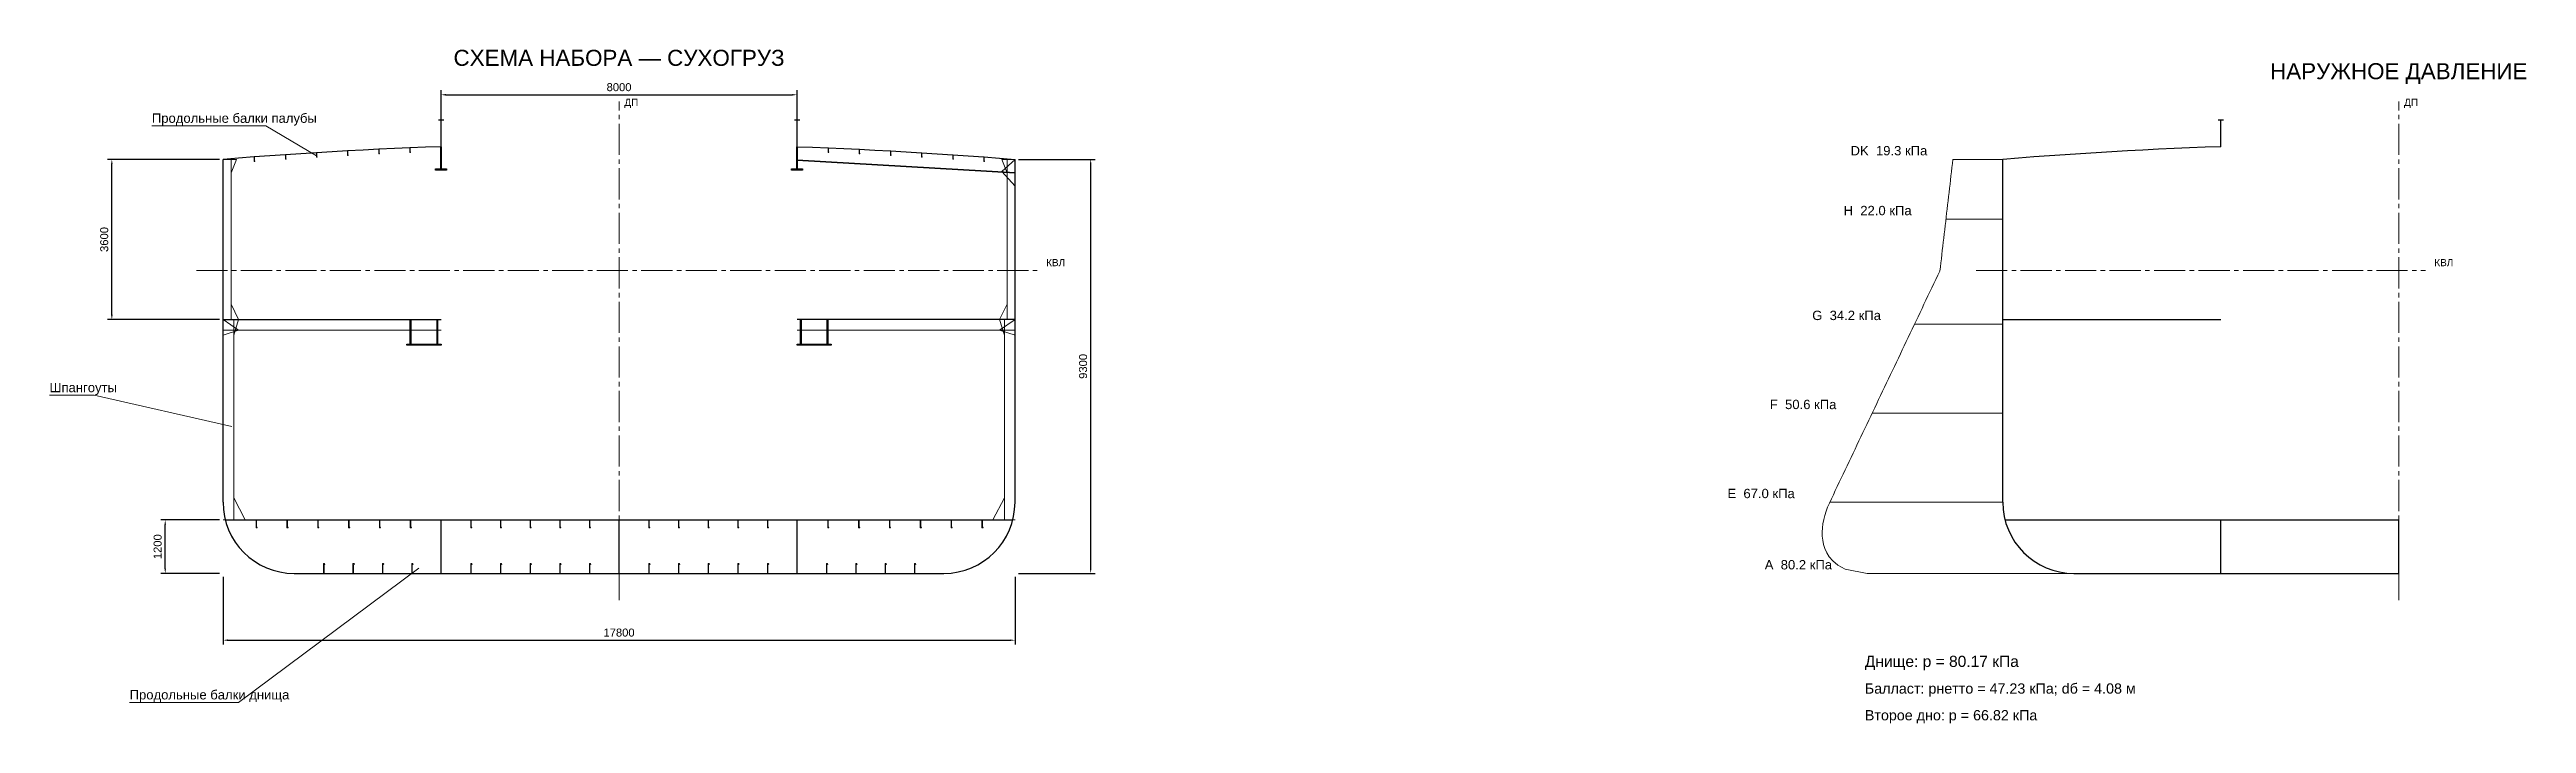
# Model space of a CAD drawing. Header units: millimetres. Extents: x -800 to 110364, y 12297 to 117015.
# Drawn here: x -800 to 54870, y 40631 to 55765 of the extents above; entities that cross this region are included whole.
import ezdxf
from ezdxf.enums import TextEntityAlignment as Align

# ---------------------------------------------------------------- set-up
doc = ezdxf.new("R2010")
doc.units = ezdxf.units.MM
doc.linetypes.add('AXIS', pattern=[1000, 700, -100, 100, -100])
for name, color, linetype, lineweight in [('06_SCHEME_AXIS', 30, 'AXIS', 13), ('06_SCHEME_DIM', 2, 'Continuous', 13), ('06_SCHEME_HULL', 4, 'Continuous', 30), ('06_SCHEME_SEAM', 7, 'Continuous', 13), ('06_SCHEME_STRONG', 5, 'Continuous', 30), ('06_SCHEME_STRUCT', 7, 'Continuous', 20), ('06_SCHEME_TEXT', 7, 'Continuous', 13), ('07_PRESSURE_AXIS', 30, 'AXIS', 13), ('07_PRESSURE_HULL', 4, 'Continuous', 30), ('07_PRESSURE_PRESSURE', 3, 'Continuous', 18), ('07_PRESSURE_STRONG', 5, 'Continuous', 30), ('07_PRESSURE_TEXT', 7, 'Continuous', 13)]:
    doc.layers.add(name, color=color, linetype=linetype, lineweight=lineweight)
doc.styles.add('RU', font='arial.ttf')
doc.dimstyles.get("Standard").update_dxf_attribs({"dimtxt": 2.5, "dimasz": 2.5, "dimexe": 1.25, "dimexo": 0.625, "dimtad": 1, "dimtxsty": 'Standard', "dimcen": 2.5, "dimazin": 3, "dimtfac": 1, "dimtmove": 0, "dimatfit": 3, "dimarcsym": 0})

msp = doc.modelspace()

# ---------------------------------------------------------------- texts
at = {"layer": '06_SCHEME_TEXT', "style": 'RU'}
msp.add_text('СХЕМА НАБОРА — СУХОГРУЗ', height=360, dxfattribs=at).set_placement((12000, 55400), align=Align.CENTER)
for s, height, p in [('ДП', 160, (12120, 54500)), ('Продольные балки палубы', 210, (1500, 54120)), ('КВЛ', 160, (21600, 50900)), ('Шпангоуты', 210, (-800, 48070)), ('Продольные балки днища', 210, (1000, 41170))]:
    msp.add_text(s, height=height, dxfattribs=at).set_placement(p)
at = {"layer": '07_PRESSURE_TEXT', "style": 'RU'}
msp.add_text('НАРУЖНОЕ ДАВЛЕНИЕ', height=360, dxfattribs=at).set_placement((52000, 55100), align=Align.CENTER)
for s, height, p in [('ДП', 160, (52120, 54500)), ('DK  19.3 кПа', 210, (39679.17, 53390)), ('H  22.0 кПа', 210, (39522.95, 52045)), ('КВЛ', 160, (52800, 50900)), ('G  34.2 кПа', 210, (38817.32, 49690)), ('F  50.6 кПа', 210, (37864.85, 47690)), ('E  67.0 кПа', 210, (36912.38, 45690)), ('A  80.2 кПа', 210, (37750.4, 44090)), ('Днище: p = 80.17 кПа', 250, (40000, 41900)), ('Балласт: pнетто = 47.23 кПа; dб = 4.08 м', 230, (40000, 41300)), ('Второе дно: p = 66.82 кПа', 230, (40000, 40700))]:
    msp.add_text(s, height=height, dxfattribs=at).set_placement(p)

# ---------------------------------------------------------------- dimensions: what is measured, and where the dimension line sits
at = {"layer": '06_SCHEME_DIM'}
for base, p1, p2 in [((8000, 54750), (8000, 53584.09), (16000, 53584.09)), ((3100, 42500), (3100, 44000), (20900, 44000))]:
    msp.add_linear_dim(base=base, p1=p1, p2=p2, dimstyle='Standard', override={"dimtxt": 180, "dimasz": 108, "dimexe": 100, "dimexo": 80, "dimgap": 80, "dimtad": 1, "dimdec": 1, "dimzin": 8, "dimtxsty": 'RU', "dimclrd": 2, "dimclre": 2, "dimclrt": 7}, dxfattribs=at).render()
for base, p1, p2 in [((600, 49700), (3100, 49700), (3100, 53300)), ((22600, 44000), (20900, 44000), (20900, 53300)), ((1800, 44000), (3100, 44000), (3100, 45200))]:
    msp.add_linear_dim(base=base, p1=p1, p2=p2, angle=90, dimstyle='Standard', override={"dimtxt": 180, "dimasz": 108, "dimexe": 100, "dimexo": 80, "dimgap": 80, "dimtad": 1, "dimdec": 1, "dimzin": 8, "dimtxsty": 'RU', "dimclrd": 2, "dimclre": 2, "dimclrt": 7}, dxfattribs=at).render()

# ---------------------------------------------------------------- linework, layer by layer
at = {"layer": '06_SCHEME_AXIS'}
for p, q in [((12000, 43400), (12000, 54600)), ((2500, 50800), (21500, 50800))]:
    msp.add_line(p, q, dxfattribs=at)
at = {"layer": '06_SCHEME_HULL'}
for p, q in [((7940, 54184.09), (8060, 54184.09)), ((8000, 53584.09), (8000, 54184.09)), ((15940, 54184.09), (16060, 54184.09)), ((16000, 53584.09), (16000, 54184.09)), ((3100, 45600), (3100, 53300)), ((20900, 45600), (20900, 53300)), ((3100, 49700), (8000, 49700)), ((20900, 49700), (16000, 49700)), ((3150.81, 45200), (20849.19, 45200)), ((4700, 44000), (19300, 44000))]:
    msp.add_line(p, q, dxfattribs=at)
for points in [[(8000, 53584.09), (7650, 53570.96), (7300, 53556.72), (6950, 53541.38), (6600, 53524.94), (6250, 53507.4), (5900, 53488.76), (5550, 53469.02), (5200, 53448.18), (4850, 53426.24), (4500, 53403.19), (4150, 53379.04), (3800, 53353.8), (3450, 53327.45), (3100, 53300)], [(16000, 53584.09), (16350, 53570.96), (16700, 53556.72), (17050, 53541.38), (17400, 53524.94), (17750, 53507.4), (18100, 53488.76), (18450, 53469.02), (18800, 53448.18), (19150, 53426.24), (19500, 53403.19), (19850, 53379.04), (20200, 53353.8), (20550, 53327.45), (20900, 53300)]]:
    msp.add_lwpolyline(points, dxfattribs=at)
for centre, start, end in [((4700, 45600), 180, 270), ((19300, 45600), 270, 360)]:
    msp.add_arc(centre, 1600, start, end, dxfattribs=at)
at = {"layer": '06_SCHEME_SEAM'}
for p, q in [((1500, 54050), (4059.9, 54050)), ((5200, 53378.18), (4059.9, 54050)), ((-800, 48000), (201.7, 48000)), ((3300, 47300), (201.7, 48000)), ((7500, 44120), (3448.6, 41100)), ((1000, 41100), (3448.6, 41100))]:
    msp.add_line(p, q, dxfattribs=at)
at = {"layer": '06_SCHEME_STRONG'}
for p, q in [((8000, 44000), (8000, 45200)), ((12000, 44000), (12000, 45200)), ((16000, 44000), (16000, 45200))]:
    msp.add_line(p, q, dxfattribs=at)
for points in [[(7995, 53584.09), (8005, 53584.09), (8005, 53084.09), (8125, 53084.09), (8125, 53059.09), (7875, 53059.09), (7875, 53084.09), (7995, 53084.09)], [(15995, 53584.09), (16005, 53584.09), (16005, 53084.09), (16125, 53084.09), (16125, 53059.09), (15875, 53059.09), (15875, 53084.09), (15995, 53084.09)], [(7309, 49700), (7321, 49700), (7321, 49150), (7309, 49150)], [(7909, 49700), (7921, 49700), (7921, 49150), (7909, 49150)], [(16079, 49700), (16091, 49700), (16091, 49150), (16079, 49150)], [(16679, 49700), (16691, 49700), (16691, 49150), (16679, 49150)], [(7230, 49150), (8000, 49150), (8000, 49125), (7230, 49125)], [(16000, 49150), (16770, 49150), (16770, 49125), (16000, 49125)]]:
    msp.add_lwpolyline(points, close=True, dxfattribs=at)
for points in [[(20900, 53000), (16000, 53284.09)], [(20900, 52988), (16000, 53272.09)]]:
    msp.add_lwpolyline(points, dxfattribs=at)
at = {"layer": '06_SCHEME_STRUCT'}
for p, q in [((3280, 49700), (3280, 53300)), ((20720, 49700), (20720, 53300)), ((3340, 45200), (3340, 49700)), ((20660, 45200), (20660, 49700)), ((3100, 49460), (8000, 49460)), ((20900, 49460), (16000, 49460))]:
    msp.add_line(p, q, dxfattribs=at)
for points in [[(5200, 53448.18), (5208, 53448.18), (5208, 53363.68), (5215.5, 53355.93), (5210.85, 53348.18), (5200, 53348.18)], [(5900, 53488.76), (5908, 53488.76), (5908, 53404.26), (5915.5, 53396.51), (5910.85, 53388.76), (5900, 53388.76)], [(6600, 53524.94), (6608, 53524.94), (6608, 53440.44), (6615.5, 53432.69), (6610.85, 53424.94), (6600, 53424.94)], [(7300, 53556.72), (7308, 53556.72), (7308, 53472.22), (7315.5, 53464.47), (7310.85, 53456.72), (7300, 53456.72)], [(16700, 53556.72), (16708, 53556.72), (16708, 53472.22), (16715.5, 53464.47), (16710.85, 53456.72), (16700, 53456.72)], [(17400, 53524.94), (17408, 53524.94), (17408, 53440.44), (17415.5, 53432.69), (17410.85, 53424.94), (17400, 53424.94)], [(18100, 53488.76), (18108, 53488.76), (18108, 53404.26), (18115.5, 53396.51), (18110.85, 53388.76), (18100, 53388.76)], [(18800, 53448.18), (18808, 53448.18), (18808, 53363.68), (18815.5, 53355.93), (18810.85, 53348.18), (18800, 53348.18)], [(3800, 53353.8), (3808, 53353.8), (3808, 53269.3), (3815.5, 53261.55), (3810.85, 53253.8), (3800, 53253.8)], [(4500, 53403.19), (4508, 53403.19), (4508, 53318.69), (4515.5, 53310.94), (4510.85, 53303.19), (4500, 53303.19)], [(19500, 53403.19), (19508, 53403.19), (19508, 53318.69), (19515.5, 53310.94), (19510.85, 53303.19), (19500, 53303.19)], [(20200, 53353.8), (20208, 53353.8), (20208, 53269.3), (20215.5, 53261.55), (20210.85, 53253.8), (20200, 53253.8)], [(3843.55, 45200), (3853.55, 45200), (3853.55, 45045), (3868.55, 45032.5), (3861.05, 45020), (3843.55, 45020)], [(4536.29, 45200), (4546.29, 45200), (4546.29, 45045), (4561.29, 45032.5), (4553.79, 45020), (4536.29, 45020)], [(5229.03, 45200), (5239.03, 45200), (5239.03, 45045), (5254.03, 45032.5), (5246.53, 45020), (5229.03, 45020)], [(5921.77, 45200), (5931.77, 45200), (5931.77, 45045), (5946.77, 45032.5), (5939.27, 45020), (5921.77, 45020)], [(6614.52, 45200), (6624.52, 45200), (6624.52, 45045), (6639.52, 45032.5), (6632.02, 45020), (6614.52, 45020)], [(7307.26, 45200), (7317.26, 45200), (7317.26, 45045), (7332.26, 45032.5), (7324.76, 45020), (7307.26, 45020)], [(8666.67, 45200), (8676.67, 45200), (8676.67, 45045), (8691.67, 45032.5), (8684.17, 45020), (8666.67, 45020)], [(9333.33, 45200), (9343.33, 45200), (9343.33, 45045), (9358.33, 45032.5), (9350.83, 45020), (9333.33, 45020)], [(10000, 45200), (10010, 45200), (10010, 45045), (10025, 45032.5), (10017.5, 45020), (10000, 45020)], [(10666.67, 45200), (10676.67, 45200), (10676.67, 45045), (10691.67, 45032.5), (10684.17, 45020), (10666.67, 45020)], [(11333.33, 45200), (11343.33, 45200), (11343.33, 45045), (11358.33, 45032.5), (11350.83, 45020), (11333.33, 45020)], [(12666.67, 45200), (12676.67, 45200), (12676.67, 45045), (12691.67, 45032.5), (12684.17, 45020), (12666.67, 45020)], [(13333.33, 45200), (13343.33, 45200), (13343.33, 45045), (13358.33, 45032.5), (13350.83, 45020), (13333.33, 45020)], [(14000, 45200), (14010, 45200), (14010, 45045), (14025, 45032.5), (14017.5, 45020), (14000, 45020)], [(14666.67, 45200), (14676.67, 45200), (14676.67, 45045), (14691.67, 45032.5), (14684.17, 45020), (14666.67, 45020)], [(15333.33, 45200), (15343.33, 45200), (15343.33, 45045), (15358.33, 45032.5), (15350.83, 45020), (15333.33, 45020)], [(16692.74, 45200), (16702.74, 45200), (16702.74, 45045), (16717.74, 45032.5), (16710.24, 45020), (16692.74, 45020)], [(17385.48, 45200), (17395.48, 45200), (17395.48, 45045), (17410.48, 45032.5), (17402.98, 45020), (17385.48, 45020)], [(18078.23, 45200), (18088.23, 45200), (18088.23, 45045), (18103.23, 45032.5), (18095.73, 45020), (18078.23, 45020)], [(18770.97, 45200), (18780.97, 45200), (18780.97, 45045), (18795.97, 45032.5), (18788.47, 45020), (18770.97, 45020)], [(19463.71, 45200), (19473.71, 45200), (19473.71, 45045), (19488.71, 45032.5), (19481.21, 45020), (19463.71, 45020)], [(20156.45, 45200), (20166.45, 45200), (20166.45, 45045), (20181.45, 45032.5), (20173.95, 45020), (20156.45, 45020)], [(5360, 44000), (5370, 44000), (5370, 44189), (5391, 44204.5), (5381.7, 44220), (5360, 44220)], [(6020, 44000), (6030, 44000), (6030, 44189), (6051, 44204.5), (6041.7, 44220), (6020, 44220)], [(6680, 44000), (6690, 44000), (6690, 44189), (6711, 44204.5), (6701.7, 44220), (6680, 44220)], [(7340, 44000), (7350, 44000), (7350, 44189), (7371, 44204.5), (7361.7, 44220), (7340, 44220)], [(8666.67, 44000), (8676.67, 44000), (8676.67, 44189), (8697.67, 44204.5), (8688.37, 44220), (8666.67, 44220)], [(9333.33, 44000), (9343.33, 44000), (9343.33, 44189), (9364.33, 44204.5), (9355.03, 44220), (9333.33, 44220)], [(10000, 44000), (10010, 44000), (10010, 44189), (10031, 44204.5), (10021.7, 44220), (10000, 44220)], [(10666.67, 44000), (10676.67, 44000), (10676.67, 44189), (10697.67, 44204.5), (10688.37, 44220), (10666.67, 44220)], [(11333.33, 44000), (11343.33, 44000), (11343.33, 44189), (11364.33, 44204.5), (11355.03, 44220), (11333.33, 44220)], [(12666.67, 44000), (12676.67, 44000), (12676.67, 44189), (12697.67, 44204.5), (12688.37, 44220), (12666.67, 44220)], [(13333.33, 44000), (13343.33, 44000), (13343.33, 44189), (13364.33, 44204.5), (13355.03, 44220), (13333.33, 44220)], [(14000, 44000), (14010, 44000), (14010, 44189), (14031, 44204.5), (14021.7, 44220), (14000, 44220)], [(14666.67, 44000), (14676.67, 44000), (14676.67, 44189), (14697.67, 44204.5), (14688.37, 44220), (14666.67, 44220)], [(15333.33, 44000), (15343.33, 44000), (15343.33, 44189), (15364.33, 44204.5), (15355.03, 44220), (15333.33, 44220)], [(16660, 44000), (16670, 44000), (16670, 44189), (16691, 44204.5), (16681.7, 44220), (16660, 44220)], [(17320, 44000), (17330, 44000), (17330, 44189), (17351, 44204.5), (17341.7, 44220), (17320, 44220)], [(17980, 44000), (17990, 44000), (17990, 44189), (18011, 44204.5), (18001.7, 44220), (17980, 44220)], [(18640, 44000), (18650, 44000), (18650, 44189), (18671, 44204.5), (18661.7, 44220), (18640, 44220)]]:
    msp.add_lwpolyline(points, close=True, dxfattribs=at)
for points in [[(3100, 53300), (3400, 53300), (3280, 53000)], [(20900, 53300), (20600, 53300), (20720, 53000)], [(20900, 52700), (20600, 53023.6), (20900, 53300)], [(3100, 49700), (3450, 49700), (3280, 50050)], [(3100, 49700), (3450, 49700), (3340, 49350)], [(3100, 49350), (3450, 49460), (3100, 49700)], [(20900, 49700), (20550, 49700), (20720, 50050)], [(20900, 49700), (20550, 49700), (20660, 49350)], [(20900, 49350), (20550, 49460), (20900, 49700)], [(3100, 45200), (3600, 45200), (3340, 45700)], [(20900, 45200), (20400, 45200), (20660, 45700)]]:
    msp.add_lwpolyline(points, dxfattribs=at)
at = {"layer": '07_PRESSURE_AXIS'}
for p, q in [((52000, 43400), (52000, 54600)), ((42500, 50800), (52600, 50800))]:
    msp.add_line(p, q, dxfattribs=at)
at = {"layer": '07_PRESSURE_HULL'}
for p, q in [((47940, 54184.09), (48060, 54184.09)), ((48000, 53584.09), (48000, 54184.09)), ((43100, 45600), (43100, 53300)), ((43100, 49700), (48000, 49700)), ((43150.81, 45200), (52000, 45200)), ((44700, 44000), (52000, 44000))]:
    msp.add_line(p, q, dxfattribs=at)
msp.add_lwpolyline([(48000, 53584.09), (47650, 53570.96), (47300, 53556.72), (46950, 53541.38), (46600, 53524.94), (46250, 53507.4), (45900, 53488.76), (45550, 53469.02), (45200, 53448.18), (44850, 53426.24), (44500, 53403.19), (44150, 53379.04), (43800, 53353.8), (43450, 53327.45), (43100, 53300)], dxfattribs=at)
msp.add_arc((44700, 45600), 1600, 180, 270, dxfattribs=at)
at = {"layer": '07_PRESSURE_PRESSURE'}
for p, q in [((43100, 53300), (41979.17, 53300)), ((43100, 51955), (41822.95, 51955)), ((43100, 49600), (41117.32, 49600)), ((43100, 47600), (40164.85, 47600)), ((43100, 45600), (39212.38, 45600)), ((44700, 44000), (40050.4, 44000))]:
    msp.add_line(p, q, dxfattribs=at)
msp.add_lwpolyline([(40050.4, 44000), (39557.15, 44093), (39390.25, 44186), (39280.52, 44279), (39201.88, 44372), (39144.12, 44465), (39101.96, 44558), (39072.25, 44651), (39052.96, 44744), (39042.66, 44837), (39040.34, 44930), (39045.25, 45023), (39056.84, 45116), (39074.68, 45209), (39098.46, 45302), (39127.94, 45395), (39162.96, 45488), (39203.44, 45581), (39247.62, 45674), (39291.91, 45767), (39336.2, 45860), (39380.49, 45953), (39424.78, 46046), (39469.07, 46139), (39513.36, 46232), (39557.65, 46325), (39601.94, 46418), (39646.23, 46511), (39690.52, 46604), (39734.81, 46697), (39779.1, 46790), (39823.39, 46883), (39867.68, 46976), (39911.97, 47069), (39956.26, 47162), (40000.55, 47255), (40044.84, 47348), (40089.13, 47441), (40133.42, 47534), (40177.71, 47627), (40222, 47720), (40266.29, 47813), (40310.58, 47906), (40354.87, 47999), (40399.16, 48092), (40443.45, 48185), (40487.74, 48278), (40532.03, 48371), (40576.32, 48464), (40620.61, 48557), (40664.9, 48650), (40709.19, 48743), (40753.48, 48836), (40797.77, 48929), (40842.06, 49022), (40886.35, 49115), (40930.64, 49208), (40974.93, 49301), (41019.22, 49394), (41063.51, 49487), (41107.8, 49580), (41152.09, 49673), (41196.38, 49766), (41240.67, 49859), (41284.96, 49952), (41329.25, 50045), (41373.54, 50138), (41417.83, 50231), (41462.11, 50324), (41506.4, 50417), (41550.69, 50510), (41594.98, 50603), (41639.27, 50696), (41683.56, 50789), (41698.33, 50882), (41709.13, 50975), (41719.93, 51068), (41730.73, 51161), (41741.53, 51254), (41752.33, 51347), (41763.14, 51440), (41773.94, 51533), (41784.74, 51626), (41795.54, 51719), (41806.34, 51812), (41817.14, 51905), (41827.94, 51998), (41838.75, 52091), (41849.55, 52184), (41860.35, 52277), (41871.15, 52370), (41881.95, 52463), (41892.75, 52556), (41903.56, 52649), (41914.36, 52742), (41925.16, 52835), (41935.96, 52928), (41946.76, 53021), (41957.56, 53114), (41968.36, 53207), (41979.17, 53300)], dxfattribs=at)
at = {"layer": '07_PRESSURE_STRONG'}
for p, q in [((48000, 44000), (48000, 45200)), ((52000, 44000), (52000, 45200))]:
    msp.add_line(p, q, dxfattribs=at)

msp.set_redraw_order([(e.dxf.handle, doc.entitydb.next_handle()) for e in msp.query("TEXT MTEXT ATTDEF DIMENSION ARC_DIMENSION")])  # texts and dimensions are drawn at this point

doc.saveas('drawing.dxf')
